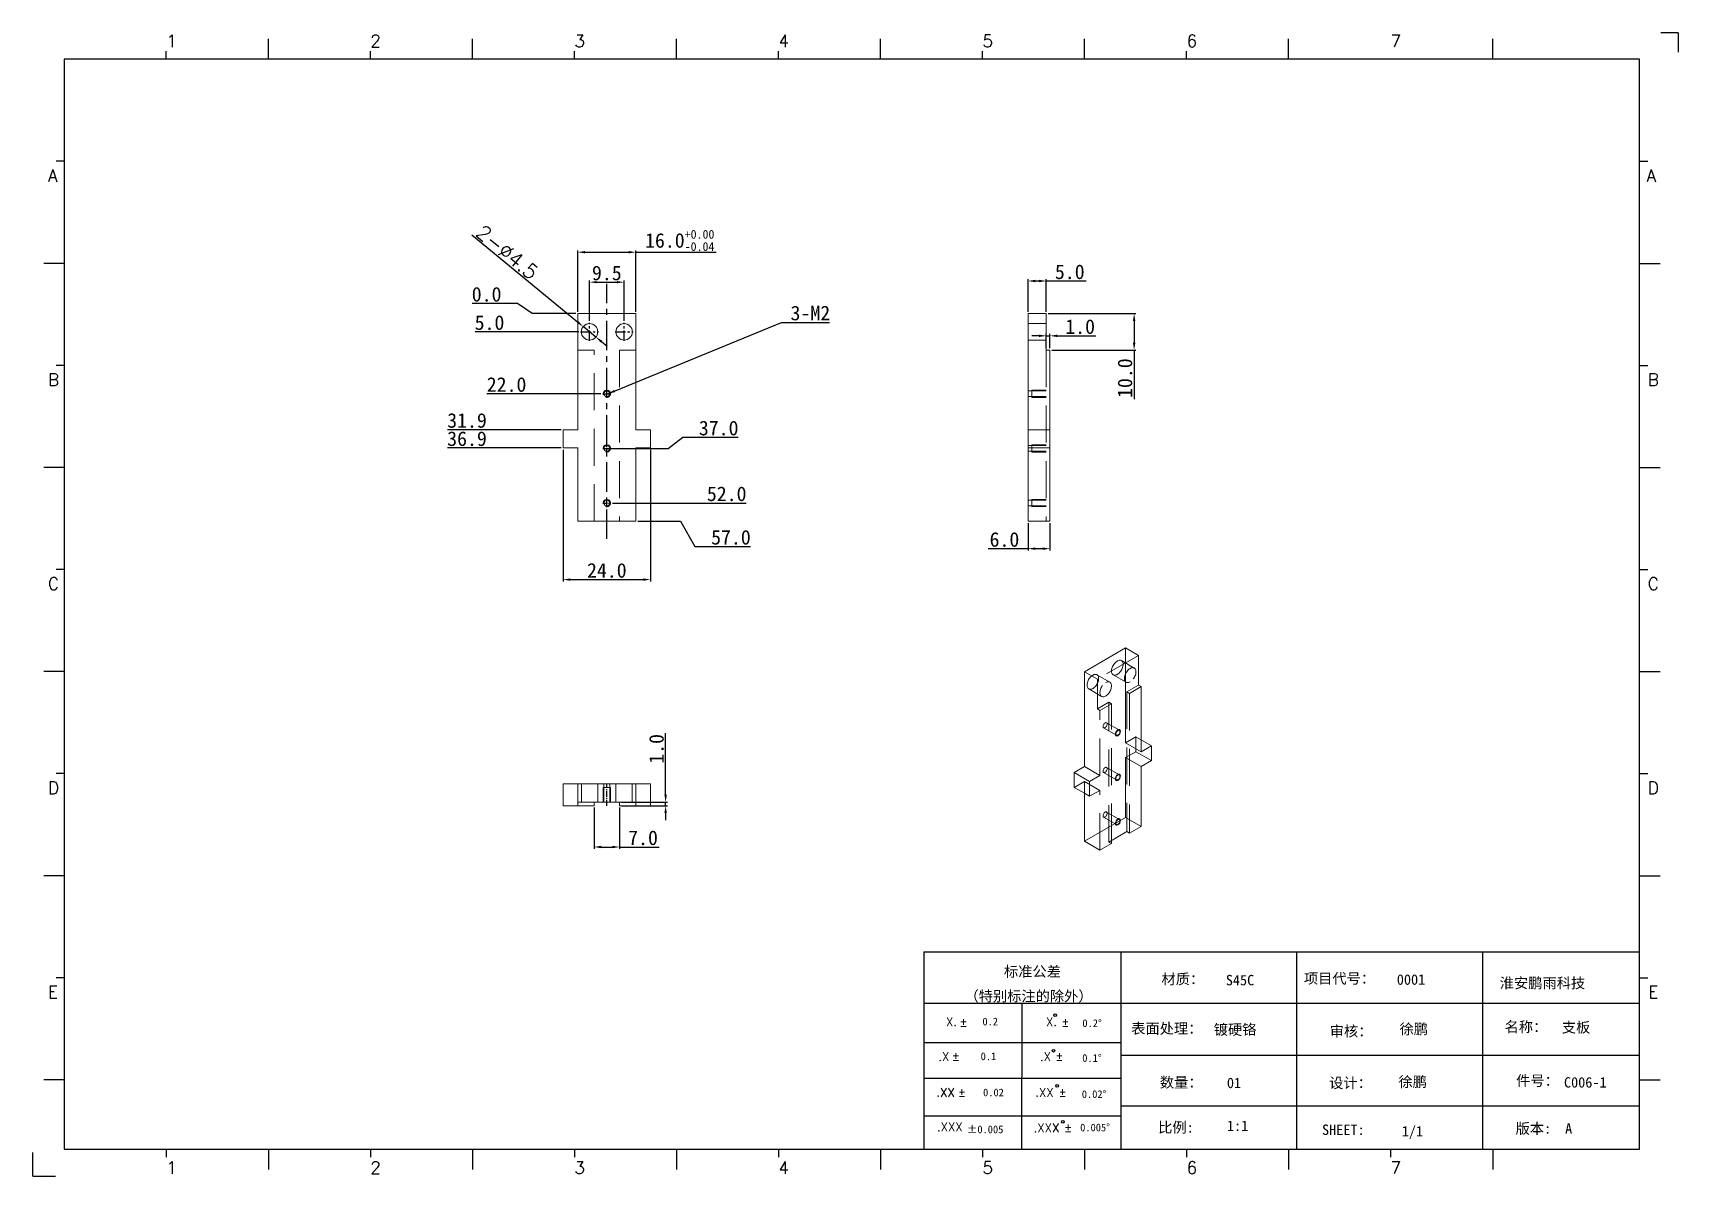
# Model space of a CAD drawing. Extents: x 83 to 30050, y -7164 to 695.
# Drawn here: x 6447.6 to 6899.4, y -1649 to -1335.2 of the extents above; entities that cross this region are included whole.
import ezdxf
from ezdxf.enums import TextEntityAlignment as Align

# ---------------------------------------------------------------- set-up
doc = ezdxf.new("R2010")
doc.units = 0
doc.header["$LTSCALE"] = 8
doc.header["$MEASUREMENT"] = 0
doc.header["$PDSIZE"] = 5
doc.linetypes.add('CENTER', pattern=[2, 1.25, -0.25, 0.25, -0.25])
doc.linetypes.add('HIDDEN', pattern=[1.905, 1.27, -0.635])
doc.layers.get('0').update_dxf_attribs({"linetype": 'CONTINUOUS'})
doc.layers.get('Defpoints').update_dxf_attribs({"linetype": 'CONTINUOUS'})
doc.layers.add('41', color=3, linetype='CONTINUOUS')
doc.layers.add('dim', color=82, linetype='CONTINUOUS', lineweight=9)
doc.styles.add('SIMPLEX', font='SIMPLEX')
doc.styles.get("Standard").update_dxf_attribs({"font": '', "height": 4})
doc.styles.get('Standard').set_extended_font_data('SimSun')
doc.dimstyles.new('ISO-25', dxfattribs={"dimtxt": 6, "dimasz": 2.5, "dimexe": 1.25, "dimexo": 0.625, "dimtad": 1, "dimdec": 1, "dimzin": 1, "dimdsep": 46, "dimtxsty": 'Standard', "dimcen": 2.5, "dimadec": 0, "dimazin": 0, "dimtm": 1e-09, "dimtfac": 1, "dimtdec": 1, "dimtmove": 0, "dimatfit": 3, "dimfxl": 1, "dimtolj": 1, "dimtzin": 0, "dimarcsym": 0})

msp = doc.modelspace()

# ---------------------------------------------------------------- texts
at = {"layer": 'dim', "linetype": 'Continuous', "insert": (6655.688, -1414.155), "char_height": 4, "attachment_point": 7}
msp.add_mtext('\\A1;3-M2', dxfattribs=at)

# ---------------------------------------------------------------- blocks, each defined once
blk = doc.blocks.new('A$C0BB32EA6')
at = {"layer": '41'}
for p, q in [((90.21, 427.84), (90.21, 435.66)), ((168.4, 427.84), (168.4, 435.66)), ((168.4, 427.84), (168.4, 435.66)), ((168.4, 427.84), (168.4, 435.66)), ((246.58, 427.84), (246.58, 435.66)), ((246.58, 427.84), (246.58, 435.66)), ((324.77, 427.84), (324.77, 435.66)), ((402.96, 427.84), (402.96, 435.66)), ((481.15, 427.84), (481.15, 435.66)), ((559.34, 427.84), (559.34, 435.66)), ((51.11, 427.84), (51.11, 430.97)), ((129.3, 427.84), (129.3, 430.97)), ((129.3, 427.84), (129.3, 430.97)), ((129.3, 427.84), (129.3, 430.97)), ((207.49, 427.84), (207.49, 430.97)), ((207.49, 427.84), (207.49, 430.97)), ((285.68, 427.84), (285.68, 430.97)), ((363.87, 427.84), (363.87, 430.97)), ((442.06, 427.84), (442.06, 430.97)), ((615.63, 427.84), (12.02, 427.84)), ((12.02, 427.84), (12.02, 10.32)), ((615.63, 10.32), (615.63, 427.84)), ((12.02, 388.75), (8.89, 388.75)), ((615.63, 388.75), (618.76, 388.75)), ((12.02, 349.66), (4.2, 349.66)), ((615.63, 349.66), (623.45, 349.66)), ((12.02, 310.56), (8.89, 310.56)), ((615.63, 310.56), (618.76, 310.56)), ((12.02, 271.47), (4.2, 271.47)), ((615.63, 271.47), (623.45, 271.47)), ((12.02, 232.37), (8.89, 232.37)), ((615.63, 232.37), (618.76, 232.37)), ((12.02, 193.28), (4.2, 193.28)), ((615.63, 193.28), (623.45, 193.28)), ((12.02, 154.18), (8.89, 154.18)), ((615.63, 154.18), (618.76, 154.18)), ((12.02, 115.09), (4.2, 115.09)), ((615.63, 115.09), (623.45, 115.09)), ((341.34, 85.85), (615.63, 85.85)), ((341.34, 85.85), (341.34, 10.32)), ((416.87, 85.85), (416.87, 10.32)), ((484.16, 85.85), (484.16, 10.32)), ((555.4, 85.7), (555.4, 10.17)), ((12.02, 76), (8.89, 76)), ((615.63, 76), (618.76, 76)), ((615.63, 66.14), (341.34, 66.14)), ((378.86, 10.02), (379.1, 65.84)), ((341.34, 51.12), (416.87, 51.12)), ((615.63, 46.17), (416.87, 46.17)), ((12.02, 36.9), (4.2, 36.9)), ((341.34, 37.5), (401.12, 37.5)), ((341.34, 37.5), (416.87, 37.5)), ((615.63, 36.9), (623.45, 36.9)), ((615.63, 26.74), (416.87, 26.74)), ((341.34, 23.05), (401.87, 23.05)), ((341.34, 23.05), (401.87, 23.05)), ((341.34, 23.05), (401.87, 23.05)), ((341.34, 23.05), (401.87, 23.05)), ((341.34, 23.05), (401.87, 23.05)), ((341.34, 23.05), (416.87, 23.05)), ((12.02, 10.32), (615.63, 10.32)), ((51.11, 10.32), (51.11, 7.19)), ((90.21, 10.32), (90.21, 2.5)), ((129.3, 10.32), (129.3, 7.19)), ((168.4, 10.32), (168.4, 2.5)), ((207.49, 10.32), (207.49, 7.19)), ((246.58, 10.32), (246.58, 2.5)), ((285.68, 10.32), (285.68, 7.19)), ((324.77, 10.32), (324.77, 2.5)), ((326.34, 10.32), (401.87, 10.32)), ((363.87, 10.32), (363.87, 7.19)), ((402.96, 10.32), (402.96, 2.5)), ((442.06, 10.32), (442.06, 7.19)), ((481.15, 10.32), (481.15, 2.5)), ((520.24, 10.32), (520.24, 7.19)), ((559.34, 10.32), (559.34, 2.5))]:
    blk.add_line(p, q, dxfattribs=at)
at = {"layer": '41', "linetype": 'Continuous'}
for p, q in [((630.37, 437.94), (623.79, 437.94)), ((630.37, 437.94), (630.37, 430.59)), ((0, 0), (0, 8.98)), ((0, 0), (8.64, 0))]:
    blk.add_line(p, q, dxfattribs=at)
at = {"layer": '41'}
for centre in [(391.73, 61.61), (391.07, 48.04), (392.49, 34.54), (394.6, 20.83)]:
    blk.add_circle(centre, 0.516, dxfattribs=at)
at = {"layer": '41', "style": 'SIMPLEX'}
for s, height, p in [('1', 4.69, (51.11, 432.54)), ('2', 4.69, (129.3, 432.54)), ('3', 4.69, (207.49, 432.54)), ('4', 4.69, (285.68, 432.54)), ('5', 4.69, (363.87, 432.54)), ('6', 4.69, (442.06, 432.54)), ('7', 4.69, (520.24, 432.54)), ('A', 4.75, (5.76, 380.93)), ('A', 4.75, (618.27, 380.93)), ('B', 4.75, (5.76, 302.74)), ('B', 4.75, (618.72, 302.74)), ('C', 4.75, (5.76, 224.55)), ('C', 4.75, (618.72, 224.55)), ('D', 4.75, (5.76, 146.37)), ('D', 4.75, (618.72, 146.37)), ('E', 4.75, (5.76, 68.18)), ('E', 4.75, (618.95, 68.18)), ('X.', 3.284, (349.84, 57.49)), ('%%p', 3.284, (355.04, 57.36)), ('X.', 3.284, (388.21, 57.49)), ('%%p', 3.284, (394.07, 57.36)), ('.X', 3.284, (346.89, 44.16)), ('%%p', 3.284, (352.09, 44.33)), ('.X', 3.284, (385.9, 44.16)), ('%%p', 3.284, (391.76, 44.33)), ('.XX', 3.284, (346.2, 30.42)), ('%%p', 3.284, (354.44, 30.46)), ('.XX', 3.284, (384.11, 30.42)), ('%%p', 3.284, (393.01, 30.46)), ('.XXX', 3.284, (383.48, 16.83)), ('%%p', 3.284, (395.11, 16.95)), ('1', 4.69, (51.11, 0.87)), ('2', 4.69, (129.3, 0.87)), ('3', 4.69, (207.49, 0.87)), ('4', 4.69, (285.68, 0.87)), ('5', 4.69, (363.87, 0.87)), ('6', 4.69, (442.06, 0.87)), ('7', 4.69, (520.24, 0.87))]:
    blk.add_text(s, height=height, dxfattribs=at).set_placement(p)
at = {"layer": '41', "linetype": 'Continuous'}
for s, p in [('标准公差', (372.08, 76.36)), ('材质：', (432.42, 73.5)), ('项目代号：', (486.99, 73.71)), ('淮安鹏雨科技', (562.04, 71.96)), ('（特别标注的除外）', (356.94, 66.94)), ('表面处理：', (420.83, 54.55)), ('审核：', (496.9, 53.5)), ('名称：', (563.9, 55.18)), ('数量：', (431.79, 33.91)), ('设计：', (496.69, 33.7)), ('件号：', (568.32, 34.55)), ('比例:', (431.16, 16.65)), ('SHEET:', (493.95, 15.75)), ('1/1', (524.5, 15.18)), ('版本:', (568.11, 16.23))]:
    blk.add_text(s, height=4, dxfattribs=at).set_placement(p)
at = {"layer": '41'}
for s, p in [('0.2', (363.82, 57.75)), ('0.2%%D', (402.12, 57.11)), ('0.1', (363.14, 44.41)), ('0.1%%D', (402.07, 43.76)), ('0.02', (364.07, 30.58)), ('0.02%%D', (401.9, 29.93)), ('0.005%%D', (401.27, 17.16))]:
    blk.add_text(s, height=2.929, dxfattribs=at).set_placement(p)
at = {"layer": '41', "style": 'SIMPLEX'}
blk.add_text('.XXX', height=3.284, dxfattribs=at).set_placement((351.31, 18.87), align=Align.MIDDLE_CENTER)
at = {"layer": '41'}
blk.add_text('%%P0.005', height=2.929, dxfattribs=at).set_placement((364.87, 17.89), align=Align.MIDDLE_CENTER)
at = {"layer": '41', "linetype": 'Continuous'}
for tag, p in [('材质', (457.07, 73.08)), ('代号', (522.6, 73.29)), ('表面处理', (452.44, 54.13)), ('审核', (523.65, 54.34)), ('名称', (585.81, 54.97)), ('数量', (457.5, 33.7)), ('设计', (523.23, 34.13)), ('件号', (586.65, 33.91)), ('比例', (457.5, 17.28)), ('版本', (587.08, 16.23))]:
    blk.add_attdef(tag, p, '', height=4, dxfattribs=at)
blk = doc.blocks.new('*D322')
at = {"layer": 'Defpoints', "color": 0, "linetype": 'Continuous'}
for p in [(6609.99, -1403.62), (6600.49, -1414.78), (6609.99, -1414.78)]:
    blk.add_point(p, dxfattribs=at)
at = {"layer": 'dim', "color": 0, "linetype": 'Continuous', "lineweight": -2}
for p, q in [((6600.49, -1414.28), (6600.49, -1403.12)), ((6602.49, -1403.62), (6607.99, -1403.62)), ((6609.99, -1414.28), (6609.99, -1403.12))]:
    blk.add_line(p, q, dxfattribs=at)
at = {"layer": 'dim', "color": 0, "linetype": 'Continuous'}
for points in [[(6602.49, -1403.29), (6602.49, -1403.95), (6600.49, -1403.62)], [(6607.99, -1403.29), (6607.99, -1403.95), (6609.99, -1403.62)]]:
    blk.add_solid(points, dxfattribs=at)
at = {"layer": 'dim', "color": 0, "linetype": 'Continuous', "insert": (6605.24, -1401.12), "char_height": 4, "attachment_point": 5}
blk.add_mtext('\\A1;9.5', dxfattribs=at)
blk = doc.blocks.new('*D323')
at = {"layer": 'Defpoints', "color": 0, "linetype": 'Continuous'}
for p in [(6613.24, -1395.39), (6597.24, -1412.25), (6613.24, -1412.25)]:
    blk.add_point(p, dxfattribs=at)
at = {"layer": 'dim', "color": 0, "linetype": 'Continuous', "lineweight": -2}
for p, q in [((6597.24, -1411.75), (6597.24, -1394.89)), ((6599.24, -1395.39), (6611.24, -1395.39)), ((6613.24, -1411.75), (6613.24, -1394.89)), ((6613.24, -1395.39), (6635.28, -1395.39))]:
    blk.add_line(p, q, dxfattribs=at)
at = {"layer": 'dim', "color": 0, "linetype": 'Continuous'}
for points in [[(6599.24, -1395.06), (6599.24, -1395.72), (6597.24, -1395.39)], [(6611.24, -1395.06), (6611.24, -1395.72), (6613.24, -1395.39)]]:
    blk.add_solid(points, dxfattribs=at)
at = {"layer": 'dim', "color": 0, "linetype": 'Continuous', "insert": (6625.26, -1392.16), "char_height": 4, "attachment_point": 5}
blk.add_mtext('\\A1;16.0{\\H2.400000;\\S+0.00^ -0.04;}', dxfattribs=at)
blk = doc.blocks.new('*D324')
at = {"layer": 'Defpoints', "color": 0, "linetype": 'Continuous'}
for p in [(6593.24, -1449.12), (6617.24, -1449.12), (6617.24, -1485.28)]:
    blk.add_point(p, dxfattribs=at)
at = {"layer": 'dim', "color": 0, "linetype": 'Continuous', "lineweight": -2}
for p, q in [((6593.24, -1449.62), (6593.24, -1485.78)), ((6617.24, -1449.62), (6617.24, -1485.78)), ((6595.24, -1485.28), (6615.24, -1485.28))]:
    blk.add_line(p, q, dxfattribs=at)
at = {"layer": 'dim', "color": 0, "linetype": 'Continuous'}
for points in [[(6595.24, -1484.94), (6595.24, -1485.61), (6593.24, -1485.28)], [(6615.24, -1484.94), (6615.24, -1485.61), (6617.24, -1485.28)]]:
    blk.add_solid(points, dxfattribs=at)
at = {"layer": 'dim', "color": 0, "linetype": 'Continuous', "insert": (6605.24, -1482.78), "char_height": 4, "attachment_point": 5}
blk.add_mtext('\\A1;24.0', dxfattribs=at)
blk = doc.blocks.new('*D325')
at = {"layer": 'Defpoints', "color": 0, "linetype": 'Continuous'}
for p in [(6576.71, -1409.47), (6597.24, -1412.25), (6597.24, -1412.25)]:
    blk.add_point(p, dxfattribs=at)
at = {"layer": 'dim', "color": 0, "linetype": 'Continuous', "lineweight": -2}
for p, q in [((6580.71, -1409.47), (6568.24, -1409.47)), ((6584.71, -1412.25), (6580.71, -1409.47)), ((6596.74, -1412.25), (6584.71, -1412.25))]:
    blk.add_line(p, q, dxfattribs=at)
at = {"layer": 'dim', "color": 0, "linetype": 'Continuous', "insert": (6572.23, -1406.97), "char_height": 4, "attachment_point": 5}
blk.add_mtext('\\A1;0.0', dxfattribs=at)
blk = doc.blocks.new('*D326')
at = {"layer": 'Defpoints', "color": 0, "linetype": 'Continuous'}
for p in [(6597.24, -1412.25), (6577.49, -1417.25), (6598.02, -1417.25)]:
    blk.add_point(p, dxfattribs=at)
at = {"layer": 'dim', "color": 0, "linetype": 'Continuous', "lineweight": -2}
blk.add_line((6597.52, -1417.25), (6569.08, -1417.25), dxfattribs=at)
at = {"layer": 'dim', "color": 0, "linetype": 'Continuous', "insert": (6573.03, -1414.75), "char_height": 4, "attachment_point": 5}
blk.add_mtext('\\A1;5.0', dxfattribs=at)
blk = doc.blocks.new('*D327')
at = {"layer": 'Defpoints', "color": 0, "linetype": 'Continuous'}
for p in [(6597.24, -1412.25), (6583.61, -1434.25), (6604.14, -1434.25)]:
    blk.add_point(p, dxfattribs=at)
at = {"layer": 'dim', "color": 0, "linetype": 'Continuous', "lineweight": -2}
blk.add_line((6603.64, -1434.25), (6572.31, -1434.25), dxfattribs=at)
at = {"layer": 'dim', "color": 0, "linetype": 'Continuous', "insert": (6577.71, -1431.75), "char_height": 4, "attachment_point": 5}
blk.add_mtext('\\A1;22.0', dxfattribs=at)
blk = doc.blocks.new('*D328')
at = {"layer": 'Defpoints', "color": 0, "linetype": 'Continuous'}
for p in [(6597.24, -1412.25), (6572.71, -1444.12), (6593.24, -1444.12)]:
    blk.add_point(p, dxfattribs=at)
at = {"layer": 'dim', "color": 0, "linetype": 'Continuous', "lineweight": -2}
blk.add_line((6592.74, -1444.12), (6561.48, -1444.12), dxfattribs=at)
at = {"layer": 'dim', "color": 0, "linetype": 'Continuous', "insert": (6566.85, -1441.62), "char_height": 4, "attachment_point": 5}
blk.add_mtext('\\A1;31.9', dxfattribs=at)
blk = doc.blocks.new('*D329')
at = {"layer": 'Defpoints', "color": 0, "linetype": 'Continuous'}
for p in [(6597.24, -1412.25), (6572.71, -1449.12), (6593.24, -1449.12)]:
    blk.add_point(p, dxfattribs=at)
at = {"layer": 'dim', "color": 0, "linetype": 'Continuous', "lineweight": -2}
blk.add_line((6592.74, -1449.12), (6561.48, -1449.12), dxfattribs=at)
at = {"layer": 'dim', "color": 0, "linetype": 'Continuous', "insert": (6566.85, -1446.62), "char_height": 4, "attachment_point": 5}
blk.add_mtext('\\A1;36.9', dxfattribs=at)
blk = doc.blocks.new('*D330')
at = {"layer": 'Defpoints', "color": 0, "linetype": 'Continuous'}
for p in [(6597.24, -1412.25), (6604.14, -1449.25), (6630.08, -1446.2)]:
    blk.add_point(p, dxfattribs=at)
at = {"layer": 'dim', "color": 0, "linetype": 'Continuous', "lineweight": -2}
for p, q in [((6604.64, -1449.25), (6622.08, -1449.25)), ((6622.08, -1449.25), (6626.08, -1446.2)), ((6626.08, -1446.2), (6641.33, -1446.2))]:
    blk.add_line(p, q, dxfattribs=at)
at = {"layer": 'dim', "color": 0, "linetype": 'Continuous', "insert": (6635.95, -1443.7), "char_height": 4, "attachment_point": 5}
blk.add_mtext('\\A1;37.0', dxfattribs=at)
blk = doc.blocks.new('*D331')
at = {"layer": 'Defpoints', "color": 0, "linetype": 'Continuous'}
for p in [(6597.24, -1412.25), (6613.24, -1469.25), (6633.44, -1476.19)]:
    blk.add_point(p, dxfattribs=at)
at = {"layer": 'dim', "color": 0, "linetype": 'Continuous', "lineweight": -2}
for p, q in [((6613.74, -1469.25), (6625.44, -1469.25)), ((6625.44, -1469.25), (6629.44, -1476.19)), ((6629.44, -1476.19), (6644.69, -1476.19))]:
    blk.add_line(p, q, dxfattribs=at)
at = {"layer": 'dim', "color": 0, "linetype": 'Continuous', "insert": (6639.32, -1473.69), "char_height": 4, "attachment_point": 5}
blk.add_mtext('\\A1;57.0', dxfattribs=at)
blk = doc.blocks.new('*D332')
at = {"layer": 'Defpoints', "color": 0, "linetype": 'Continuous'}
for p in [(6597.24, -1412.25), (6606.34, -1464.25), (6632.28, -1464.25)]:
    blk.add_point(p, dxfattribs=at)
at = {"layer": 'dim', "color": 0, "linetype": 'Continuous', "lineweight": -2}
blk.add_line((6606.84, -1464.25), (6643.53, -1464.25), dxfattribs=at)
at = {"layer": 'dim', "color": 0, "linetype": 'Continuous', "insert": (6638.15, -1461.75), "char_height": 4, "attachment_point": 5}
blk.add_mtext('\\A1;52.0', dxfattribs=at)
blk = doc.blocks.new('*D333')
at = {"layer": 'Defpoints', "color": 0, "linetype": 'Continuous'}
for p in [(6601.74, -1547.36), (6608.74, -1547.36), (6608.74, -1558.69)]:
    blk.add_point(p, dxfattribs=at)
at = {"layer": 'dim', "color": 0, "linetype": 'Continuous', "lineweight": -2}
for p, q in [((6601.74, -1547.86), (6601.74, -1559.19)), ((6608.74, -1547.86), (6608.74, -1559.19)), ((6603.74, -1558.69), (6606.74, -1558.69)), ((6608.74, -1558.69), (6619.63, -1558.69))]:
    blk.add_line(p, q, dxfattribs=at)
at = {"layer": 'dim', "color": 0, "linetype": 'Continuous'}
for points in [[(6603.74, -1558.36), (6603.74, -1559.03), (6601.74, -1558.69)], [(6606.74, -1558.36), (6606.74, -1559.03), (6608.74, -1558.69)]]:
    blk.add_solid(points, dxfattribs=at)
at = {"layer": 'dim', "color": 0, "linetype": 'Continuous', "insert": (6615.19, -1556.19), "char_height": 4, "attachment_point": 5}
blk.add_mtext('\\A1;7.0', dxfattribs=at)
blk = doc.blocks.new('*D334')
at = {"layer": 'Defpoints', "color": 0, "linetype": 'Continuous'}
for p in [(6608.74, -1546.36), (6608.74, -1547.36), (6621.39, -1547.36)]:
    blk.add_point(p, dxfattribs=at)
at = {"layer": 'dim', "color": 0, "linetype": 'Continuous', "lineweight": -2}
for p, q in [((6621.39, -1544.36), (6621.39, -1527.45)), ((6609.24, -1546.36), (6621.89, -1546.36)), ((6609.24, -1547.36), (6621.89, -1547.36)), ((6621.39, -1547.36), (6621.39, -1546.36)), ((6621.39, -1549.36), (6621.39, -1551.36))]:
    blk.add_line(p, q, dxfattribs=at)
at = {"layer": 'dim', "color": 0, "linetype": 'Continuous'}
for points in [[(6621.05, -1544.36), (6621.72, -1544.36), (6621.39, -1546.36)], [(6621.05, -1549.36), (6621.72, -1549.36), (6621.39, -1547.36)]]:
    blk.add_solid(points, dxfattribs=at)
at = {"layer": 'dim', "color": 0, "linetype": 'Continuous', "insert": (6618.89, -1531.75), "char_height": 4, "attachment_point": 5, "rotation": 90}
blk.add_mtext('\\A1;1.0', dxfattribs=at)
blk = doc.blocks.new('*D335')
at = {"layer": 'Defpoints', "color": 0, "linetype": 'Continuous'}
for p in [(6720.91, -1469.25), (6726.91, -1469.25), (6720.91, -1476.79)]:
    blk.add_point(p, dxfattribs=at)
at = {"layer": 'dim', "color": 0, "linetype": 'Continuous', "lineweight": -2}
for p, q in [((6720.91, -1469.75), (6720.91, -1477.29)), ((6726.91, -1469.75), (6726.91, -1477.29)), ((6720.91, -1476.79), (6709.93, -1476.79)), ((6724.91, -1476.79), (6722.91, -1476.79))]:
    blk.add_line(p, q, dxfattribs=at)
at = {"layer": 'dim', "color": 0, "linetype": 'Continuous'}
for points in [[(6722.91, -1476.45), (6722.91, -1477.12), (6720.91, -1476.79)], [(6724.91, -1476.45), (6724.91, -1477.12), (6726.91, -1476.79)]]:
    blk.add_solid(points, dxfattribs=at)
at = {"layer": 'dim', "color": 0, "linetype": 'Continuous', "insert": (6714.42, -1474.29), "char_height": 4, "attachment_point": 5}
blk.add_mtext('\\A1;6.0', dxfattribs=at)
blk = doc.blocks.new('*D336')
at = {"layer": 'Defpoints', "color": 0, "linetype": 'Continuous'}
for p in [(6725.91, -1403.3), (6720.91, -1412.25), (6725.91, -1412.25)]:
    blk.add_point(p, dxfattribs=at)
at = {"layer": 'dim', "color": 0, "linetype": 'Continuous', "lineweight": -2}
for p, q in [((6720.91, -1411.75), (6720.91, -1402.8)), ((6722.91, -1403.3), (6723.91, -1403.3)), ((6725.91, -1411.75), (6725.91, -1402.8)), ((6725.91, -1403.3), (6736.82, -1403.3))]:
    blk.add_line(p, q, dxfattribs=at)
at = {"layer": 'dim', "color": 0, "linetype": 'Continuous'}
for points in [[(6722.91, -1402.97), (6722.91, -1403.63), (6720.91, -1403.3)], [(6723.91, -1402.97), (6723.91, -1403.63), (6725.91, -1403.3)]]:
    blk.add_solid(points, dxfattribs=at)
at = {"layer": 'dim', "color": 0, "linetype": 'Continuous', "insert": (6732.36, -1400.8), "char_height": 4, "attachment_point": 5}
blk.add_mtext('\\A1;5.0', dxfattribs=at)
blk = doc.blocks.new('*D337')
at = {"layer": 'Defpoints', "color": 0, "linetype": 'Continuous'}
for p in [(6725.91, -1412.25), (6726.91, -1422.25), (6750.03, -1422.25)]:
    blk.add_point(p, dxfattribs=at)
at = {"layer": 'dim', "color": 0, "linetype": 'Continuous', "lineweight": -2}
for p, q in [((6726.41, -1412.25), (6750.53, -1412.25)), ((6750.03, -1414.25), (6750.03, -1420.25)), ((6727.41, -1422.25), (6750.53, -1422.25)), ((6750.03, -1422.25), (6750.03, -1435.7))]:
    blk.add_line(p, q, dxfattribs=at)
at = {"layer": 'dim', "color": 0, "linetype": 'Continuous'}
for points in [[(6749.7, -1414.25), (6750.37, -1414.25), (6750.03, -1412.25)], [(6749.7, -1420.25), (6750.37, -1420.25), (6750.03, -1422.25)]]:
    blk.add_solid(points, dxfattribs=at)
at = {"layer": 'dim', "color": 0, "linetype": 'Continuous', "insert": (6747.53, -1429.97), "char_height": 4, "attachment_point": 5, "rotation": 90}
blk.add_mtext('\\A1;10.0', dxfattribs=at)
blk = doc.blocks.new('*D338')
at = {"layer": 'Defpoints', "color": 0, "linetype": 'Continuous'}
for p in [(6726.91, -1418.35), (6725.91, -1422.25), (6726.91, -1422.25)]:
    blk.add_point(p, dxfattribs=at)
at = {"layer": 'dim', "color": 0, "linetype": 'Continuous', "lineweight": -2}
for p, q in [((6723.91, -1418.35), (6721.91, -1418.35)), ((6725.91, -1421.75), (6725.91, -1417.85)), ((6725.91, -1418.35), (6726.91, -1418.35)), ((6726.91, -1421.75), (6726.91, -1417.85)), ((6728.91, -1418.35), (6739.51, -1418.35))]:
    blk.add_line(p, q, dxfattribs=at)
at = {"layer": 'dim', "color": 0, "linetype": 'Continuous'}
for points in [[(6723.91, -1418.02), (6723.91, -1418.68), (6725.91, -1418.35)], [(6728.91, -1418.02), (6728.91, -1418.68), (6726.91, -1418.35)]]:
    blk.add_solid(points, dxfattribs=at)
at = {"layer": 'dim', "color": 0, "linetype": 'Continuous', "insert": (6735.21, -1415.85), "char_height": 4, "attachment_point": 5}
blk.add_mtext('\\A1;1.0', dxfattribs=at)
blk = doc.blocks.new('*D339')
at = {"layer": 'Defpoints', "color": 0, "linetype": 'Continuous'}
for p in [(6598.76, -1415.82), (6602.23, -1418.68)]:
    blk.add_point(p, dxfattribs=at)
at = {"layer": 'dim', "color": 0, "linetype": 'Continuous', "lineweight": -2}
for p, q in [((6568.18, -1390.65), (6597.21, -1414.55)), ((6602.23, -1418.68), (6598.76, -1415.82)), ((6603.78, -1419.95), (6605.32, -1421.22))]:
    blk.add_line(p, q, dxfattribs=at)
at = {"layer": 'dim', "color": 0, "linetype": 'Continuous'}
for points in [[(6597.42, -1414.29), (6597, -1414.81), (6598.76, -1415.82)], [(6603.99, -1419.7), (6603.56, -1420.21), (6602.23, -1418.68)]]:
    blk.add_solid(points, dxfattribs=at)
at = {"layer": 'dim', "color": 0, "linetype": 'Continuous', "insert": (6577.87, -1395.39), "char_height": 4, "attachment_point": 5, "rotation": 320.5389}
blk.add_mtext('\\A1;{\\Ftxt,bigfont|c134;2-∅4.5}', dxfattribs=at)

# ---------------------------------------------------------------- dimensions: what is measured, and where the dimension line sits
at = {"layer": 'dim', "linetype": 'Continuous'}
dim = msp.add_diameter_dim_2p(p1=(6602.231, -1418.682), p2=(6598.757, -1415.822), text='{\\Ftxt,bigfont|c134;2-<>}', dimstyle='ISO-25', override={"dimtxt": 2.5, "dimasz": 2, "dimexe": 0.49975, "dimexo": 0.49975, "dimgap": 0.49975}, dxfattribs=at)
dim.commit()
dim.dimension.update_dxf_attribs({"geometry": '*D339', "text_midpoint": (6576.285, -1397.323), "dimtype": 163})
for base, p1, p2, override, picture, middle in [((6613.244, -1395.39), (6597.244, -1412.252), (6613.244, -1412.252), {"dimtxt": 2.5, "dimasz": 2, "dimexe": 0.49975, "dimexo": 0.49975, "dimgap": 0.49975, "dimtol": 1, "dimlim": 0, "dimtp": 0, "dimtm": 0.04, "dimtfac": 0.6, "dimtdec": 2, "dimtolj": 1}, '*D323', (6625.264, -1392.157)), ((6609.994, -1403.621), (6600.494, -1414.777), (6609.994, -1414.777), {"dimtxt": 2.5, "dimasz": 2, "dimexe": 0.49975, "dimexo": 0.49975, "dimgap": 0.49975}, '*D322', (6605.244, -1401.121)), ((6725.908, -1403.299), (6720.908, -1412.252), (6725.908, -1412.252), {"dimtxt": 2.5, "dimasz": 2, "dimexe": 0.49975, "dimexo": 0.49975, "dimgap": 0.49975}, '*D336', (6732.363, -1400.8)), ((6726.908, -1418.352), (6725.908, -1422.252), (6726.908, -1422.252), {"dimtxt": 2.5, "dimasz": 2, "dimexe": 0.49975, "dimexo": 0.49975, "dimgap": 0.49975}, '*D338', (6735.208, -1415.852)), ((6617.244, -1485.278), (6593.244, -1449.122), (6617.244, -1449.122), {"dimtxt": 2.5, "dimasz": 2, "dimexe": 0.49975, "dimexo": 0.49975, "dimgap": 0.49975}, '*D324', (6605.244, -1482.779)), ((6720.908, -1476.788), (6726.908, -1469.252), (6720.908, -1469.252), {"dimtxt": 2.5, "dimasz": 2, "dimexe": 0.49975, "dimexo": 0.49975, "dimgap": 0.49975}, '*D335', (6714.419, -1474.288)), ((6608.744, -1558.693), (6601.744, -1547.358), (6608.744, -1547.358), {"dimtxt": 2.5, "dimasz": 2, "dimexe": 0.49975, "dimexo": 0.49975, "dimgap": 0.49975}, '*D333', (6615.188, -1556.193))]:
    dim = msp.add_linear_dim(base=base, p1=p1, p2=p2, dimstyle='ISO-25', override=override, dxfattribs=at)
    dim.commit()
    dim.dimension.update_dxf_attribs({"geometry": picture, "text_midpoint": middle})
for feature_location, offset, origin, picture, middle in [((6597.243965812, -1412.251816227), (-20.52954677, 2.785048351), (6597.243965812, -1412.251816227), '*D325', (6572.225780153, -1406.967017876)), ((6593.244, -1444.122), (-20.53, 0), (6597.244, -1412.252), '*D328', (6566.848, -1441.622)), ((6593.244, -1449.122), (-20.53, 0), (6597.244, -1412.252), '*D329', (6566.848, -1446.622)), ((6598.019, -1417.252), (-20.53, 0), (6597.244, -1412.252), '*D326', (6573.034, -1414.752)), ((6604.144, -1434.252), (-20.53, 0), (6597.244, -1412.252), '*D327', (6577.715, -1431.752)), ((6604.144, -1449.252), (25.931, 3.054), (6597.244, -1412.252), '*D330', (6635.953, -1443.698)), ((6613.244, -1469.252), (20.195, -6.934), (6597.244, -1412.252), '*D331', (6639.317, -1473.686)), ((6606.344, -1464.252), (25.931, 0), (6597.244, -1412.252), '*D332', (6638.153, -1461.752))]:
    dim = msp.add_ordinate_dim(feature_location=feature_location, offset=offset, dtype=0, origin=origin, dimstyle='ISO-25', override={"dimtxt": 2.5, "dimasz": 2, "dimexe": 0.49975, "dimexo": 0.49975, "dimgap": 0.49975}, dxfattribs=at)
    dim.commit()
    dim.dimension.update_dxf_attribs({"geometry": picture, "text_midpoint": middle})
dim = msp.add_linear_dim(base=(6750.032, -1422.252), p1=(6725.908, -1412.252), p2=(6726.908, -1422.252), angle=90, dimstyle='ISO-25', override={"dimtxt": 2.5, "dimasz": 2, "dimexe": 0.49975, "dimexo": 0.49975, "dimgap": 0.49975}, dxfattribs=at)
dim.commit()
dim.dimension.update_dxf_attribs({"geometry": '*D337', "text_midpoint": (6747.533, -1429.974)})
dim = msp.add_linear_dim(base=(6621.387, -1547.358), p1=(6608.744, -1546.358), p2=(6608.744, -1547.358), angle=90, dimstyle='ISO-25', override={"dimtxt": 2.5, "dimasz": 2, "dimexe": 0.49975, "dimexo": 0.49975, "dimgap": 0.49975}, dxfattribs=at)
dim.commit()
dim.dimension.update_dxf_attribs({"geometry": '*D334', "text_midpoint": (6621.387, -1531.752), "dimtype": 160})

# ---------------------------------------------------------------- linework, layer by layer
at = {"color": 1, "linetype": 'CENTER', "ltscale": 0.809498}
msp.add_line((6605.244, -1474.105), (6605.244, -1404.073), dxfattribs=at)
at = {"color": 7, "linetype": 'Continuous', "lineweight": 15}
for p, q in [((6597.244, -1412.252), (6613.244, -1412.252)), ((6597.244, -1444.122), (6597.244, -1412.252)), ((6613.244, -1412.252), (6613.244, -1444.122)), ((6720.908, -1412.252), (6725.908, -1412.252)), ((6720.908, -1412.252), (6720.908, -1444.122)), ((6725.908, -1422.252), (6725.908, -1412.252)), ((6725.908, -1422.252), (6726.908, -1422.252)), ((6726.908, -1422.252), (6726.908, -1444.122)), ((6593.244, -1449.122), (6593.244, -1444.122)), ((6593.244, -1444.122), (6597.244, -1444.122)), ((6617.244, -1444.122), (6613.244, -1444.122)), ((6617.244, -1444.122), (6617.244, -1449.122)), ((6720.908, -1444.122), (6720.908, -1449.122)), ((6726.908, -1444.122), (6720.908, -1444.122)), ((6726.908, -1449.122), (6726.908, -1444.122)), ((6593.244, -1449.122), (6597.244, -1449.122)), ((6597.244, -1469.252), (6597.244, -1449.122)), ((6617.244, -1449.122), (6613.244, -1449.122)), ((6613.244, -1449.122), (6613.244, -1469.252)), ((6720.908, -1449.122), (6726.908, -1449.122)), ((6720.908, -1449.122), (6720.908, -1469.252)), ((6726.908, -1449.122), (6726.908, -1469.252)), ((6613.244, -1469.252), (6597.244, -1469.252)), ((6726.908, -1469.252), (6720.908, -1469.252)), ((6736.393, -1510.584), (6747.707, -1504.053)), ((6747.707, -1504.053), (6747.707, -1530.076)), ((6747.707, -1504.053), (6751.243, -1506.094)), ((6751.243, -1514.259), (6751.243, -1506.094)), ((6736.393, -1536.607), (6736.393, -1510.584)), ((6751.243, -1514.259), (6751.95, -1514.667)), ((6751.95, -1514.667), (6751.95, -1529.259)), ((6750.536, -1528.443), (6747.707, -1530.076)), ((6750.536, -1528.443), (6750.536, -1532.526)), ((6754.778, -1530.892), (6750.536, -1528.443)), ((6754.778, -1534.975), (6754.778, -1530.892)), ((6750.536, -1532.526), (6747.707, -1534.158)), ((6747.707, -1534.158), (6747.707, -1550.595)), ((6747.707, -1534.158), (6751.95, -1536.608)), ((6750.536, -1532.526), (6754.778, -1534.975)), ((6754.778, -1534.975), (6751.95, -1536.608)), ((6733.565, -1538.24), (6736.393, -1536.607)), ((6733.565, -1542.322), (6733.565, -1538.24)), ((6751.95, -1536.608), (6751.95, -1553.045)), ((6593.244, -1547.358), (6593.244, -1541.358)), ((6593.244, -1541.358), (6597.244, -1541.358)), ((6613.244, -1541.358), (6597.244, -1541.358)), ((6597.244, -1541.358), (6597.244, -1547.358)), ((6613.244, -1547.358), (6613.244, -1541.358)), ((6617.244, -1541.358), (6613.244, -1541.358)), ((6617.244, -1541.358), (6617.244, -1547.358)), ((6733.565, -1542.322), (6736.393, -1540.69)), ((6736.393, -1543.955), (6733.565, -1542.322)), ((6736.393, -1557.127), (6736.393, -1540.69)), ((6593.244, -1547.358), (6597.244, -1547.358)), ((6597.244, -1547.358), (6601.744, -1547.358)), ((6608.744, -1546.358), (6601.744, -1546.358)), ((6601.744, -1546.358), (6601.744, -1547.358)), ((6608.744, -1546.358), (6608.744, -1547.358)), ((6608.744, -1547.358), (6613.244, -1547.358)), ((6617.244, -1547.358), (6613.244, -1547.358)), ((6747.707, -1550.595), (6736.393, -1557.127)), ((6751.95, -1553.045), (6747.707, -1550.595)), ((6748.768, -1554.881), (6751.95, -1553.045)), ((6736.393, -1557.127), (6740.636, -1559.576)), ((6740.636, -1559.576), (6743.818, -1557.739)), ((6748.061, -1554.473), (6743.111, -1557.331)), ((6743.111, -1557.331), (6743.818, -1557.739)), ((6743.818, -1557.739), (6743.818, -1556.923)), ((6748.061, -1554.473), (6748.768, -1554.881))]:
    msp.add_line(p, q, dxfattribs=at)
at = {"color": 1, "linetype": 'CENTER', "ltscale": 0.28575}
for p, q in [((6598.019, -1417.252), (6602.969, -1417.252)), ((6600.494, -1419.727), (6600.494, -1414.777)), ((6607.519, -1417.252), (6612.469, -1417.252)), ((6609.994, -1419.727), (6609.994, -1414.777))]:
    msp.add_line(p, q, dxfattribs=at)
at = {"color": 7, "linetype": 'HIDDEN', "lineweight": 0}
for p, q in [((6725.908, -1415.002), (6720.908, -1415.002)), ((6597.244, -1422.252), (6601.744, -1422.252)), ((6601.744, -1469.252), (6601.744, -1422.252)), ((6608.744, -1422.252), (6613.244, -1422.252)), ((6608.744, -1422.252), (6608.744, -1469.252)), ((6720.908, -1419.502), (6725.908, -1419.502)), ((6725.908, -1422.252), (6725.908, -1469.252)), ((6725.908, -1433.452), (6720.908, -1433.452)), ((6720.908, -1435.052), (6725.908, -1435.052)), ((6721.908, -1433.252), (6721.908, -1435.252)), ((6725.908, -1448.452), (6720.908, -1448.452)), ((6720.908, -1450.052), (6725.908, -1450.052)), ((6721.908, -1448.252), (6721.908, -1450.252)), ((6725.908, -1463.452), (6720.908, -1463.452)), ((6721.908, -1463.252), (6721.908, -1465.252)), ((6720.908, -1465.052), (6725.908, -1465.052)), ((6751.243, -1506.094), (6739.929, -1512.625)), ((6750.069, -1509.554), (6746.534, -1507.513)), ((6739.929, -1512.625), (6736.393, -1510.584)), ((6743.352, -1513.432), (6739.816, -1511.391)), ((6739.929, -1512.625), (6739.929, -1520.79)), ((6744.284, -1511.41), (6747.82, -1513.452)), ((6737.567, -1515.288), (6741.102, -1517.329)), ((6748.061, -1516.096), (6751.243, -1514.259)), ((6748.061, -1516.096), (6748.061, -1554.473)), ((6748.061, -1516.096), (6748.768, -1516.504)), ((6751.95, -1514.667), (6748.768, -1516.504)), ((6748.768, -1516.504), (6748.768, -1554.881)), ((6739.929, -1520.79), (6743.111, -1518.953)), ((6739.929, -1520.79), (6740.636, -1521.198)), ((6743.818, -1519.361), (6740.636, -1521.198)), ((6740.636, -1539.056), (6740.636, -1521.198)), ((6743.818, -1519.361), (6743.111, -1518.953)), ((6743.111, -1557.331), (6743.111, -1518.953)), ((6743.818, -1556.923), (6743.818, -1519.361)), ((6741.65, -1525.975), (6745.186, -1528.016)), ((6745.986, -1526.63), (6742.45, -1524.589)), ((6751.95, -1532.525), (6747.707, -1530.076)), ((6751.95, -1529.259), (6751.95, -1532.525)), ((6754.778, -1530.892), (6751.95, -1532.525)), ((6733.565, -1538.24), (6737.808, -1540.689)), ((6736.393, -1536.607), (6740.636, -1539.056)), ((6737.808, -1540.689), (6740.636, -1539.056)), ((6741.65, -1538.223), (6745.186, -1540.264)), ((6745.986, -1538.878), (6742.45, -1536.837)), ((6598.244, -1541.358), (6598.244, -1546.358)), ((6602.744, -1546.358), (6602.744, -1541.358)), ((6606.244, -1542.358), (6604.244, -1542.358)), ((6606.244, -1542.358), (6604.244, -1542.358)), ((6606.244, -1542.358), (6604.244, -1542.358)), ((6604.444, -1541.358), (6604.444, -1546.358)), ((6606.044, -1546.358), (6606.044, -1541.358)), ((6607.744, -1541.358), (6607.744, -1546.358)), ((6612.244, -1546.358), (6612.244, -1541.358)), ((6740.636, -1543.139), (6736.393, -1540.69)), ((6737.808, -1544.772), (6736.393, -1543.955)), ((6737.808, -1540.689), (6737.808, -1544.772)), ((6737.808, -1544.772), (6740.636, -1543.139)), ((6740.636, -1559.576), (6740.636, -1543.139)), ((6597.244, -1546.358), (6601.744, -1546.358)), ((6608.744, -1546.358), (6613.244, -1546.358)), ((6745.986, -1551.126), (6742.45, -1549.085)), ((6741.65, -1550.471), (6745.186, -1552.512))]:
    msp.add_line(p, q, dxfattribs=at)
at = {"color": 1, "linetype": 'CENTER', "ltscale": 0.127}
for p, q in [((6604.144, -1434.252), (6606.344, -1434.252)), ((6605.244, -1435.352), (6605.244, -1433.152)), ((6604.144, -1449.252), (6606.344, -1449.252)), ((6605.244, -1450.352), (6605.244, -1448.152)), ((6605.244, -1465.352), (6605.244, -1463.152)), ((6604.144, -1464.252), (6606.344, -1464.252))]:
    msp.add_line(p, q, dxfattribs=at)
at = {"color": 7, "linetype": 'Continuous', "lineweight": 0}
for p, q in [((6725.908, -1433.252), (6721.908, -1433.252)), ((6725.908, -1435.252), (6721.908, -1435.252)), ((6725.908, -1448.252), (6721.908, -1448.252)), ((6725.908, -1450.252), (6721.908, -1450.252)), ((6725.908, -1463.252), (6721.908, -1463.252)), ((6725.908, -1465.252), (6721.908, -1465.252)), ((6604.244, -1546.358), (6604.244, -1542.358)), ((6604.244, -1546.358), (6604.244, -1542.358)), ((6604.244, -1546.358), (6604.244, -1542.358)), ((6606.244, -1546.358), (6606.244, -1542.358)), ((6606.244, -1546.358), (6606.244, -1542.358)), ((6606.244, -1546.358), (6606.244, -1542.358))]:
    msp.add_line(p, q, dxfattribs=at)
at = {"color": 1, "linetype": 'CENTER', "ltscale": 0.1524}
msp.add_line((6605.244, -1547.358), (6605.244, -1541.358), dxfattribs=at)
at = {"color": 7, "linetype": 'Continuous', "lineweight": 15, "flags": 128}
for points in [[(6747, -1508.543), (6746.984, -1508.808), (6746.938, -1509.085), (6746.862, -1509.37), (6746.758, -1509.657), (6746.628, -1509.939), (6746.474, -1510.213), (6746.299, -1510.471), (6746.106, -1510.711), (6745.901, -1510.925), (6745.685, -1511.112), (6745.465, -1511.266), (6745.243, -1511.385), (6745.024, -1511.467), (6744.813, -1511.509), (6744.613, -1511.512), (6744.429, -1511.475), (6744.265, -1511.399), (6744.122, -1511.285), (6744.004, -1511.135), (6743.914, -1510.953), (6743.853, -1510.742), (6743.822, -1510.506), (6743.822, -1510.25), (6743.853, -1509.978), (6743.914, -1509.697), (6744.004, -1509.41), (6744.122, -1509.125), (6744.265, -1508.846), (6744.429, -1508.58), (6744.613, -1508.33), (6744.813, -1508.103), (6745.024, -1507.901), (6745.243, -1507.731), (6745.465, -1507.594), (6745.685, -1507.493), (6745.901, -1507.431), (6746.106, -1507.408), (6746.299, -1507.425), (6746.474, -1507.482), (6746.628, -1507.577), (6746.758, -1507.709), (6746.862, -1507.876), (6746.938, -1508.073), (6746.984, -1508.297), (6747, -1508.543)], [(6740.282, -1512.421), (6740.267, -1512.686), (6740.221, -1512.963), (6740.145, -1513.248), (6740.041, -1513.534), (6739.91, -1513.817), (6739.756, -1514.091), (6739.581, -1514.349), (6739.389, -1514.588), (6739.183, -1514.803), (6738.968, -1514.99), (6738.747, -1515.144), (6738.525, -1515.263), (6738.307, -1515.345), (6738.095, -1515.387), (6737.896, -1515.39), (6737.712, -1515.353), (6737.547, -1515.277), (6737.404, -1515.163), (6737.287, -1515.013), (6737.196, -1514.831), (6737.135, -1514.62), (6737.104, -1514.384), (6737.104, -1514.128), (6737.135, -1513.856), (6737.196, -1513.575), (6737.287, -1513.288), (6737.404, -1513.003), (6737.547, -1512.724), (6737.712, -1512.458), (6737.896, -1512.208), (6738.095, -1511.98), (6738.307, -1511.779), (6738.525, -1511.609), (6738.747, -1511.472), (6738.968, -1511.371), (6739.183, -1511.309), (6739.389, -1511.286), (6739.581, -1511.303), (6739.756, -1511.36), (6739.91, -1511.455), (6740.041, -1511.587), (6740.145, -1511.754), (6740.221, -1511.951), (6740.267, -1512.175), (6740.282, -1512.421)], [(6742.05, -1524.629), (6742.181, -1524.571), (6742.304, -1524.552), (6742.414, -1524.572), (6742.504, -1524.63), (6742.57, -1524.723), (6742.607, -1524.847), (6742.615, -1524.994), (6742.592, -1525.157), (6742.54, -1525.326), (6742.462, -1525.493), (6742.361, -1525.648), (6742.244, -1525.784), (6742.116, -1525.893), (6741.985, -1525.969), (6741.857, -1526.008), (6741.739, -1526.007), (6741.639, -1525.968), (6741.56, -1525.891), (6741.508, -1525.782), (6741.485, -1525.646), (6741.493, -1525.49), (6741.531, -1525.323), (6741.596, -1525.154), (6741.687, -1524.992), (6741.796, -1524.845), (6741.92, -1524.722), (6742.05, -1524.629)], [(6742.05, -1536.877), (6742.181, -1536.819), (6742.304, -1536.8), (6742.414, -1536.82), (6742.504, -1536.878), (6742.57, -1536.972), (6742.607, -1537.095), (6742.615, -1537.242), (6742.592, -1537.405), (6742.54, -1537.574), (6742.462, -1537.741), (6742.361, -1537.896), (6742.244, -1538.032), (6742.116, -1538.141), (6741.985, -1538.217), (6741.857, -1538.256), (6741.739, -1538.255), (6741.639, -1538.216), (6741.56, -1538.14), (6741.508, -1538.03), (6741.485, -1537.894), (6741.493, -1537.738), (6741.531, -1537.571), (6741.596, -1537.402), (6741.687, -1537.24), (6741.796, -1537.093), (6741.92, -1536.97), (6742.05, -1536.877)], [(6742.05, -1549.125), (6742.181, -1549.067), (6742.304, -1549.048), (6742.414, -1549.068), (6742.504, -1549.126), (6742.57, -1549.22), (6742.607, -1549.343), (6742.615, -1549.49), (6742.592, -1549.653), (6742.54, -1549.822), (6742.462, -1549.989), (6742.361, -1550.145), (6742.244, -1550.28), (6742.116, -1550.389), (6741.985, -1550.465), (6741.857, -1550.504), (6741.739, -1550.503), (6741.639, -1550.464), (6741.56, -1550.388), (6741.508, -1550.278), (6741.485, -1550.142), (6741.493, -1549.986), (6741.531, -1549.819), (6741.596, -1549.65), (6741.687, -1549.488), (6741.796, -1549.341), (6741.92, -1549.218), (6742.05, -1549.125)]]:
    msp.add_lwpolyline(points, dxfattribs=at)
at = {"color": 7, "linetype": 'HIDDEN', "lineweight": 0, "flags": 128}
for points in [[(6742.227, -1513.544), (6742.448, -1513.434), (6742.666, -1513.362), (6742.874, -1513.329), (6743.07, -1513.336), (6743.25, -1513.383), (6743.409, -1513.469), (6743.546, -1513.592), (6743.657, -1513.75), (6743.74, -1513.94), (6743.794, -1514.157), (6743.817, -1514.399), (6743.809, -1514.659), (6743.771, -1514.934), (6743.702, -1515.217), (6743.605, -1515.504), (6743.481, -1515.788), (6743.332, -1516.064), (6743.162, -1516.327), (6742.974, -1516.572), (6742.771, -1516.793), (6742.558, -1516.987), (6742.338, -1517.15), (6742.116, -1517.278), (6741.896, -1517.369), (6741.683, -1517.421), (6741.48, -1517.434), (6741.292, -1517.407), (6741.122, -1517.34), (6740.973, -1517.236), (6740.849, -1517.095), (6740.752, -1516.921), (6740.683, -1516.716), (6740.645, -1516.486), (6740.637, -1516.235), (6740.66, -1515.966), (6740.714, -1515.687), (6740.797, -1515.401), (6740.908, -1515.115), (6741.045, -1514.834), (6741.204, -1514.564), (6741.384, -1514.31), (6741.58, -1514.076), (6741.788, -1513.868), (6742.006, -1513.689), (6742.227, -1513.544)], [(6748.945, -1513.34), (6748.723, -1513.45), (6748.506, -1513.522), (6748.297, -1513.555), (6748.101, -1513.548), (6747.922, -1513.501), (6747.762, -1513.415), (6747.626, -1513.292), (6747.515, -1513.134), (6747.431, -1512.944), (6747.378, -1512.726), (6747.354, -1512.485), (6747.362, -1512.224), (6747.401, -1511.95), (6747.469, -1511.666), (6747.567, -1511.38), (6747.691, -1511.096), (6747.839, -1510.819), (6748.009, -1510.556), (6748.198, -1510.312), (6748.4, -1510.091), (6748.614, -1509.897), (6748.834, -1509.734), (6749.055, -1509.606), (6749.275, -1509.515), (6749.489, -1509.462), (6749.691, -1509.45), (6749.88, -1509.477), (6750.05, -1509.543), (6750.198, -1509.648), (6750.322, -1509.789), (6750.42, -1509.963), (6750.488, -1510.167), (6750.527, -1510.397), (6750.535, -1510.649), (6750.511, -1510.917), (6750.458, -1511.197), (6750.374, -1511.483), (6750.264, -1511.769), (6750.127, -1512.05), (6749.967, -1512.32), (6749.788, -1512.574), (6749.592, -1512.808), (6749.383, -1513.016), (6749.166, -1513.194), (6748.945, -1513.34)], [(6745.586, -1526.67), (6745.716, -1526.612), (6745.84, -1526.593), (6745.949, -1526.613), (6746.04, -1526.671), (6746.105, -1526.764), (6746.143, -1526.888), (6746.15, -1527.035), (6746.128, -1527.198), (6746.076, -1527.367), (6745.997, -1527.534), (6745.897, -1527.689), (6745.779, -1527.825), (6745.651, -1527.934), (6745.52, -1528.01), (6745.392, -1528.049), (6745.275, -1528.048), (6745.174, -1528.009), (6745.096, -1527.932), (6745.044, -1527.823), (6745.021, -1527.687), (6745.029, -1527.531), (6745.066, -1527.364), (6745.132, -1527.195), (6745.222, -1527.033), (6745.332, -1526.886), (6745.455, -1526.763), (6745.586, -1526.67)], [(6745.586, -1538.918), (6745.716, -1538.86), (6745.84, -1538.841), (6745.949, -1538.861), (6746.04, -1538.919), (6746.105, -1539.013), (6746.143, -1539.136), (6746.15, -1539.283), (6746.128, -1539.446), (6746.076, -1539.615), (6745.997, -1539.782), (6745.897, -1539.937), (6745.779, -1540.073), (6745.651, -1540.182), (6745.52, -1540.258), (6745.392, -1540.297), (6745.275, -1540.296), (6745.174, -1540.257), (6745.096, -1540.181), (6745.044, -1540.071), (6745.021, -1539.935), (6745.029, -1539.779), (6745.066, -1539.612), (6745.132, -1539.443), (6745.222, -1539.281), (6745.332, -1539.134), (6745.455, -1539.011), (6745.586, -1538.918)], [(6745.586, -1551.166), (6745.716, -1551.108), (6745.84, -1551.089), (6745.949, -1551.109), (6746.04, -1551.167), (6746.105, -1551.261), (6746.143, -1551.384), (6746.15, -1551.531), (6746.128, -1551.694), (6746.076, -1551.863), (6745.997, -1552.03), (6745.897, -1552.186), (6745.779, -1552.321), (6745.651, -1552.43), (6745.52, -1552.506), (6745.392, -1552.545), (6745.275, -1552.545), (6745.174, -1552.505), (6745.096, -1552.429), (6745.044, -1552.319), (6745.021, -1552.183), (6745.029, -1552.027), (6745.066, -1551.86), (6745.132, -1551.691), (6745.222, -1551.529), (6745.332, -1551.382), (6745.455, -1551.259), (6745.586, -1551.166)]]:
    msp.add_lwpolyline(points, dxfattribs=at)
at = {"color": 7, "linetype": 'Continuous', "lineweight": 0, "flags": 128}
for points in [[(6745.586, -1526.507), (6745.315, -1526.725), (6745.086, -1527.034), (6744.932, -1527.388), (6744.879, -1527.731), (6744.932, -1528.013), (6745.086, -1528.189), (6745.315, -1528.234), (6745.586, -1528.14), (6745.856, -1527.921), (6746.086, -1527.612), (6746.239, -1527.258), (6746.293, -1526.915), (6746.239, -1526.633), (6746.086, -1526.457), (6745.856, -1526.412), (6745.586, -1526.507)], [(6745.586, -1538.755), (6745.315, -1538.973), (6745.086, -1539.282), (6744.932, -1539.636), (6744.879, -1539.979), (6744.932, -1540.261), (6745.086, -1540.437), (6745.315, -1540.482), (6745.586, -1540.388), (6745.856, -1540.169), (6746.086, -1539.86), (6746.239, -1539.507), (6746.293, -1539.163), (6746.239, -1538.882), (6746.086, -1538.705), (6745.856, -1538.661), (6745.586, -1538.755)], [(6745.586, -1551.003), (6745.315, -1551.221), (6745.086, -1551.531), (6744.932, -1551.884), (6744.879, -1552.227), (6744.932, -1552.509), (6745.086, -1552.685), (6745.315, -1552.73), (6745.586, -1552.636), (6745.856, -1552.417), (6746.086, -1552.108), (6746.239, -1551.755), (6746.293, -1551.411), (6746.239, -1551.13), (6746.086, -1550.953), (6745.856, -1550.909), (6745.586, -1551.003)]]:
    msp.add_lwpolyline(points, dxfattribs=at)
at = {"color": 7, "linetype": 'Continuous', "lineweight": 15}
for centre, radius in [((6600.494, -1417.252), 2.25), ((6609.994, -1417.252), 2.25), ((6605.244, -1434.252), 0.8), ((6605.244, -1449.252), 0.8), ((6605.244, -1464.252), 0.8)]:
    msp.add_circle(centre, radius, dxfattribs=at)
at = {"color": 7, "linetype": 'Continuous', "lineweight": 0}
for centre in [(6605.244, -1434.252), (6605.244, -1449.252), (6605.244, -1464.252)]:
    msp.add_arc(centre, 1, 255, 195, dxfattribs=at)

# ---------------------------------------------------------------- block references
at = {"layer": '41', "linetype": 'Continuous', "xscale": 0.7166361600002347, "yscale": 0.7166361600000073, "zscale": 0.7166361600000002}
msp.add_blockref('A$C0BB32EA6', (6447.648, -1649.037), dxfattribs=at).add_auto_attribs({'版本': 'A', '件号': 'C006-1', '名称': '支板', '设计': '徐鹏', '审核': '徐鹏', '代号': '0001', '比例': '1:1', '数量': '01', '表面处理': '镀硬铬', '材质': 'S45C'})

msp.set_redraw_order([(e.dxf.handle, doc.entitydb.next_handle()) for e in msp.query("TEXT MTEXT ATTDEF DIMENSION ARC_DIMENSION")])  # texts and dimensions are drawn at this point

# ---------------------------------------------------------------- leaders
at = {"layer": 'dim', "linetype": 'Continuous', "annotation_type": 0, "has_hookline": 1, "hookline_direction": 0, "text_width": 10.689}
msp.add_leader([(6605.53, -1434.252), (6653.188, -1414.655), (6655.188, -1414.655)], dimstyle='ISO-25', override={"dimtxt": 2.5, "dimasz": 2, "dimexe": 0.49975, "dimexo": 0.49975, "dimgap": 0.49975}, dxfattribs=at)

doc.saveas('drawing.dxf')
